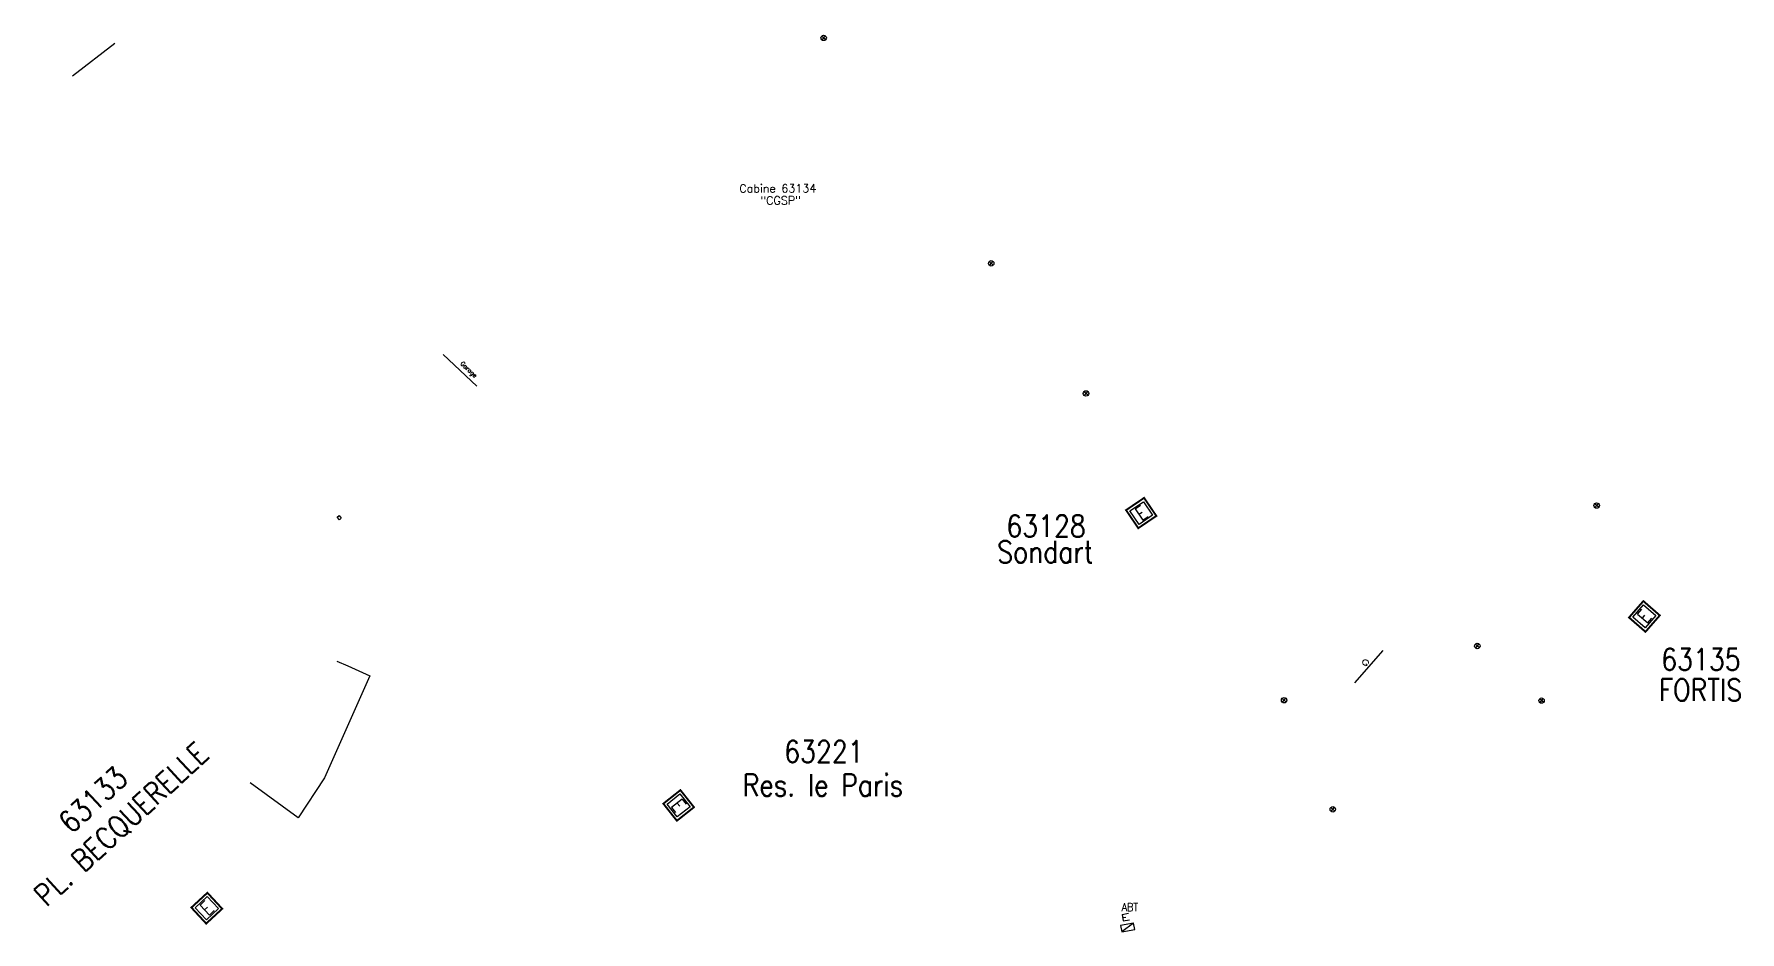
# Model space of a CAD drawing. Header units: millimetres. Extents: x 80014 to 81018, y 144000 to 145000.
# Drawn here: x 80704.8 to 81017.7, y 144810 to 144974.8 of the extents above; entities that cross this region are included whole.
import ezdxf
from ezdxf.enums import TextEntityAlignment as Align

# ---------------------------------------------------------------- set-up
doc = ezdxf.new("R2010")
doc.units = ezdxf.units.MM
doc.layers.get('0').update_dxf_attribs({"linetype": 'CONTINUOUS'})
for name, color, linetype in [('BB01', 7, 'CONTINUOUS'), ('BB06', 7, 'CONTINUOUS'), ('BB08', 7, 'CONTINUOUS'), ('BR12', 7, 'CONTINUOUS'), ('M_200', 7, 'CONTINUOUS'), ('W0100', 7, 'CONTINUOUS'), ('W0430', 7, 'CONTINUOUS')]:
    doc.layers.add(name, color=color, linetype=linetype)
doc.styles.add('B_ROMANS', font='ROMANS.shx', dxfattribs={"width": 0.75})
doc.styles.add('M_ROMANS', font='ROMANS.shx', dxfattribs={"width": 0.75})
doc.styles.get("Standard").update_dxf_attribs({"font": 'romans.shx', "width": 0.85})

msp = doc.modelspace()

# ---------------------------------------------------------------- texts
at = {"layer": 'BB01', "color": 252}
msp.add_text('Garage', height=0.8, rotation=316.4622, dxfattribs=at).set_placement((80784.43, 144913.16), align=Align.MIDDLE)
at = {"layer": 'BB06', "color": 252, "width": 1.6}
msp.add_text('G', height=1, rotation=318.0773, dxfattribs=at).set_placement((80948.15, 144859.55))
at = {"layer": 'BB08'}
for s, p in [('Cabine 63134 ', (80841.72, 144946.55)), ('"CGSP"', (80841.72, 144944.31))]:
    msp.add_text(s, height=1.5, rotation=0.204, dxfattribs=at).set_placement(p, align=Align.MIDDLE)
at = {"layer": 'W0430', "linetype": 'Continuous', "width": 0.85}
msp.add_text('ABT', height=1.5, dxfattribs=at).set_placement((80904.29, 144813.8))

# ---------------------------------------------------------------- blocks, each defined once
blk = doc.blocks.new('M_200_56')
at = {"color": 0, "linetype": 'Continuous', "const_width": 0.35, "flags": 128}
blk.add_lwpolyline([(2, 2), (2, -2), (-2, -2), (-2, 2)], close=True, dxfattribs=at)
at = {"color": 0, "linetype": 'Continuous'}
blk.add_lwpolyline([(-1.5, 1.5), (1.5, 1.5), (1.5, -1.5), (-1.5, -1.5)], close=True, dxfattribs=at)
at = {"color": 0, "linetype": 'Continuous', "width": 0.85}
blk.add_text('E', height=2.5, dxfattribs=at).set_placement((0, 0), align=Align.MIDDLE_CENTER)
for tag, p in [('NUM', (0, 15.06)), ('NOM', (0, 8.65))]:
    blk.add_attdef(tag, text='', height=4, dxfattribs=at).set_placement(p, align=Align.MIDDLE)
at = {"color": 0, "linetype": 'Continuous', "style": 'M_ROMANS', "width": 0.75, "flags": 3}
for tag, p in [('DEF_LEG', (-0.13, -4.99)), ('DEF_COUP', (-0.13, -7.49)), ('DEF_TYPE', (-0.13, -9.99))]:
    blk.add_attdef(tag, text='', height=1.2, dxfattribs=at).set_placement(p, align=Align.MIDDLE)
blk = doc.blocks.new('BR1209')
at = {"color": 0, "linetype": 'Continuous', "flags": 128}
for points in [[(-0.5, 0), (0.5, 0)], [(0, 0.5), (0, -0.5)]]:
    blk.add_lwpolyline(points, dxfattribs=at)
at = {"color": 0, "linetype": 'Continuous'}
blk.add_circle((0, 0), 0.5, dxfattribs=at)
at = {"color": 0, "linetype": 'Continuous', "style": 'B_ROMANS', "width": 0.75}
blk.add_attdef('NUM', text='', height=1.2, dxfattribs=at).set_placement((0, 2), align=Align.MIDDLE)
at = {"color": 0, "linetype": 'Continuous', "style": 'B_ROMANS', "width": 0.75, "flags": 3}
for tag, p in [('DEF_LEG', (0, -10)), ('DEF_COUP', (0, -12.5)), ('DEF_TYPE', (0, -15))]:
    blk.add_attdef(tag, text='', height=1.2, dxfattribs=at).set_placement(p, align=Align.MIDDLE)
blk = doc.blocks.new('T430')
at = {"flags": 128}
for points in [[(-0.4, 2.1), (0.4, 2.1)], [(-0.4, 2.1), (-0.4, 1.3)], [(0.8, 0.8), (-0.8, 0.8)], [(-0.8, 0.8), (-0.8, 0)], [(0.8, 0.8), (-0.8, 0)], [(-0.8, 0), (0.8, 0)], [(-0.4, 1.7), (0, 1.7)], [(-0.4, 1.3), (0.4, 1.3)], [(0.8, 0), (0.8, 0.8)]]:
    blk.add_lwpolyline(points, dxfattribs=at)

# ---------------------------------------------------------------- linework, layer by layer
at = {"layer": 'BB01', "color": 252}
for p, q in [((80779.79, 144916.01), (80785.98, 144910.19)), ((80947.04, 144855.74), (80952.25, 144861.67))]:
    msp.add_line(p, q, dxfattribs=at)
at = {"layer": 'BB08', "color": 252}
msp.add_lwpolyline([(80760.71, 144886.43), (80761.12, 144885.95), (80760.79, 144885.67), (80760.38, 144886.15)], close=True, dxfattribs=at)
at = {"layer": 'W0100', "color": 252, "flags": 128}
msp.add_lwpolyline([(80711.83, 144967.2), (80719.58, 144973.15)], dxfattribs=at)
at = {"layer": 'W0100', "color": 252}
msp.add_lwpolyline([(80760.32, 144859.74), (80762.34, 144858.83), (80766.34, 144857.03), (80758.03, 144838.3), (80753.18, 144830.97), (80744.41, 144837.4), (80744.41, 144837.4), (80744.41, 144837.4)], dxfattribs=at)

# ---------------------------------------------------------------- block references
at = {"layer": 'BR12', "color": 252}
for p, rotation in [((80849.61, 144974.14), 139.2464204029713), ((80880.36, 144932.75), 139.246420402971), ((80897.74, 144908.86), 140.8536342265384), ((80991.43, 144888.29), 139.2464204029711), ((80969.53, 144862.49), 139.2464204029711), ((80934.09, 144852.54), 139.2464204029711), ((80981.33, 144852.47), 139.2464204029711), ((80943.02, 144832.51), 139.2464204029711)]:
    msp.add_blockref('BR1209', p, dxfattribs=dict(at, rotation=rotation))
at = {"layer": 'M_200'}
ref = msp.add_blockref('M_200_56', (80907.87, 144886.91), dxfattribs=dict(at, rotation=34.14590645226597))
ref.add_attrib('NUM', '63128', dxfattribs={"layer": '0', "color": 0, "linetype": 'Continuous', "height": 4, "width": 0.85}).set_placement((80890.42, 144884.54), align=Align.MIDDLE)
ref.add_attrib('NOM', 'Sondart', dxfattribs={"layer": '0', "color": 0, "linetype": 'Continuous', "height": 4, "width": 0.85}).set_placement((80890.27, 144879.78), align=Align.MIDDLE)
ref = msp.add_blockref('M_200_56', (81000.19, 144867.92), dxfattribs=dict(at, rotation=48.93454460390803))
ref.add_attrib('NUM', '63135', dxfattribs={"layer": '0', "color": 0, "linetype": 'Continuous', "height": 4, "width": 0.85}).set_placement((81010.57, 144860.03), align=Align.MIDDLE)
ref.add_attrib('NOM', 'FORTIS', dxfattribs={"layer": '0', "color": 0, "linetype": 'Continuous', "height": 4, "width": 0.85}).set_placement((81010.49, 144854.44), align=Align.MIDDLE)
ref = msp.add_blockref('M_200_56', (80736.44, 144814.36), dxfattribs=dict(at, rotation=42.75442996486984))
ref.add_attrib('NUM', '63133', dxfattribs={"layer": '0', "color": 0, "linetype": 'Continuous', "height": 4, "rotation": 42.7544, "width": 0.85}).set_placement((80715.58, 144834.27), align=Align.MIDDLE)
ref.add_attrib('NOM', 'PL. BECQUERELLE', dxfattribs={"layer": '0', "color": 0, "linetype": 'Continuous', "height": 4, "rotation": 42.7544, "width": 0.85}).set_placement((80720.85, 144829.66), align=Align.MIDDLE)
ref = msp.add_blockref('M_200_56', (80823.01, 144833.22), dxfattribs=dict(at, rotation=308.3797507050397))
ref.add_attrib('NUM', '63221', dxfattribs={"layer": '0', "color": 0, "linetype": 'Continuous', "height": 4, "width": 0.85}).set_placement((80849.67, 144843.12), align=Align.MIDDLE)
ref.add_attrib('NOM', 'Res. le Paris', dxfattribs={"layer": '0', "color": 0, "linetype": 'Continuous', "height": 4, "width": 0.85}).set_placement((80849.48, 144837.04), align=Align.MIDDLE)
at = {"layer": 'W0430', "xscale": 1.5, "yscale": 1.5, "zscale": 1.5, "rotation": 9.846948416589498}
msp.add_blockref('T430', (80905.49, 144810.21), dxfattribs=at)

msp.set_redraw_order([(e.dxf.handle, doc.entitydb.next_handle()) for e in msp.query("TEXT MTEXT ATTDEF DIMENSION ARC_DIMENSION")])  # texts and dimensions are drawn at this point

doc.saveas('drawing.dxf')
